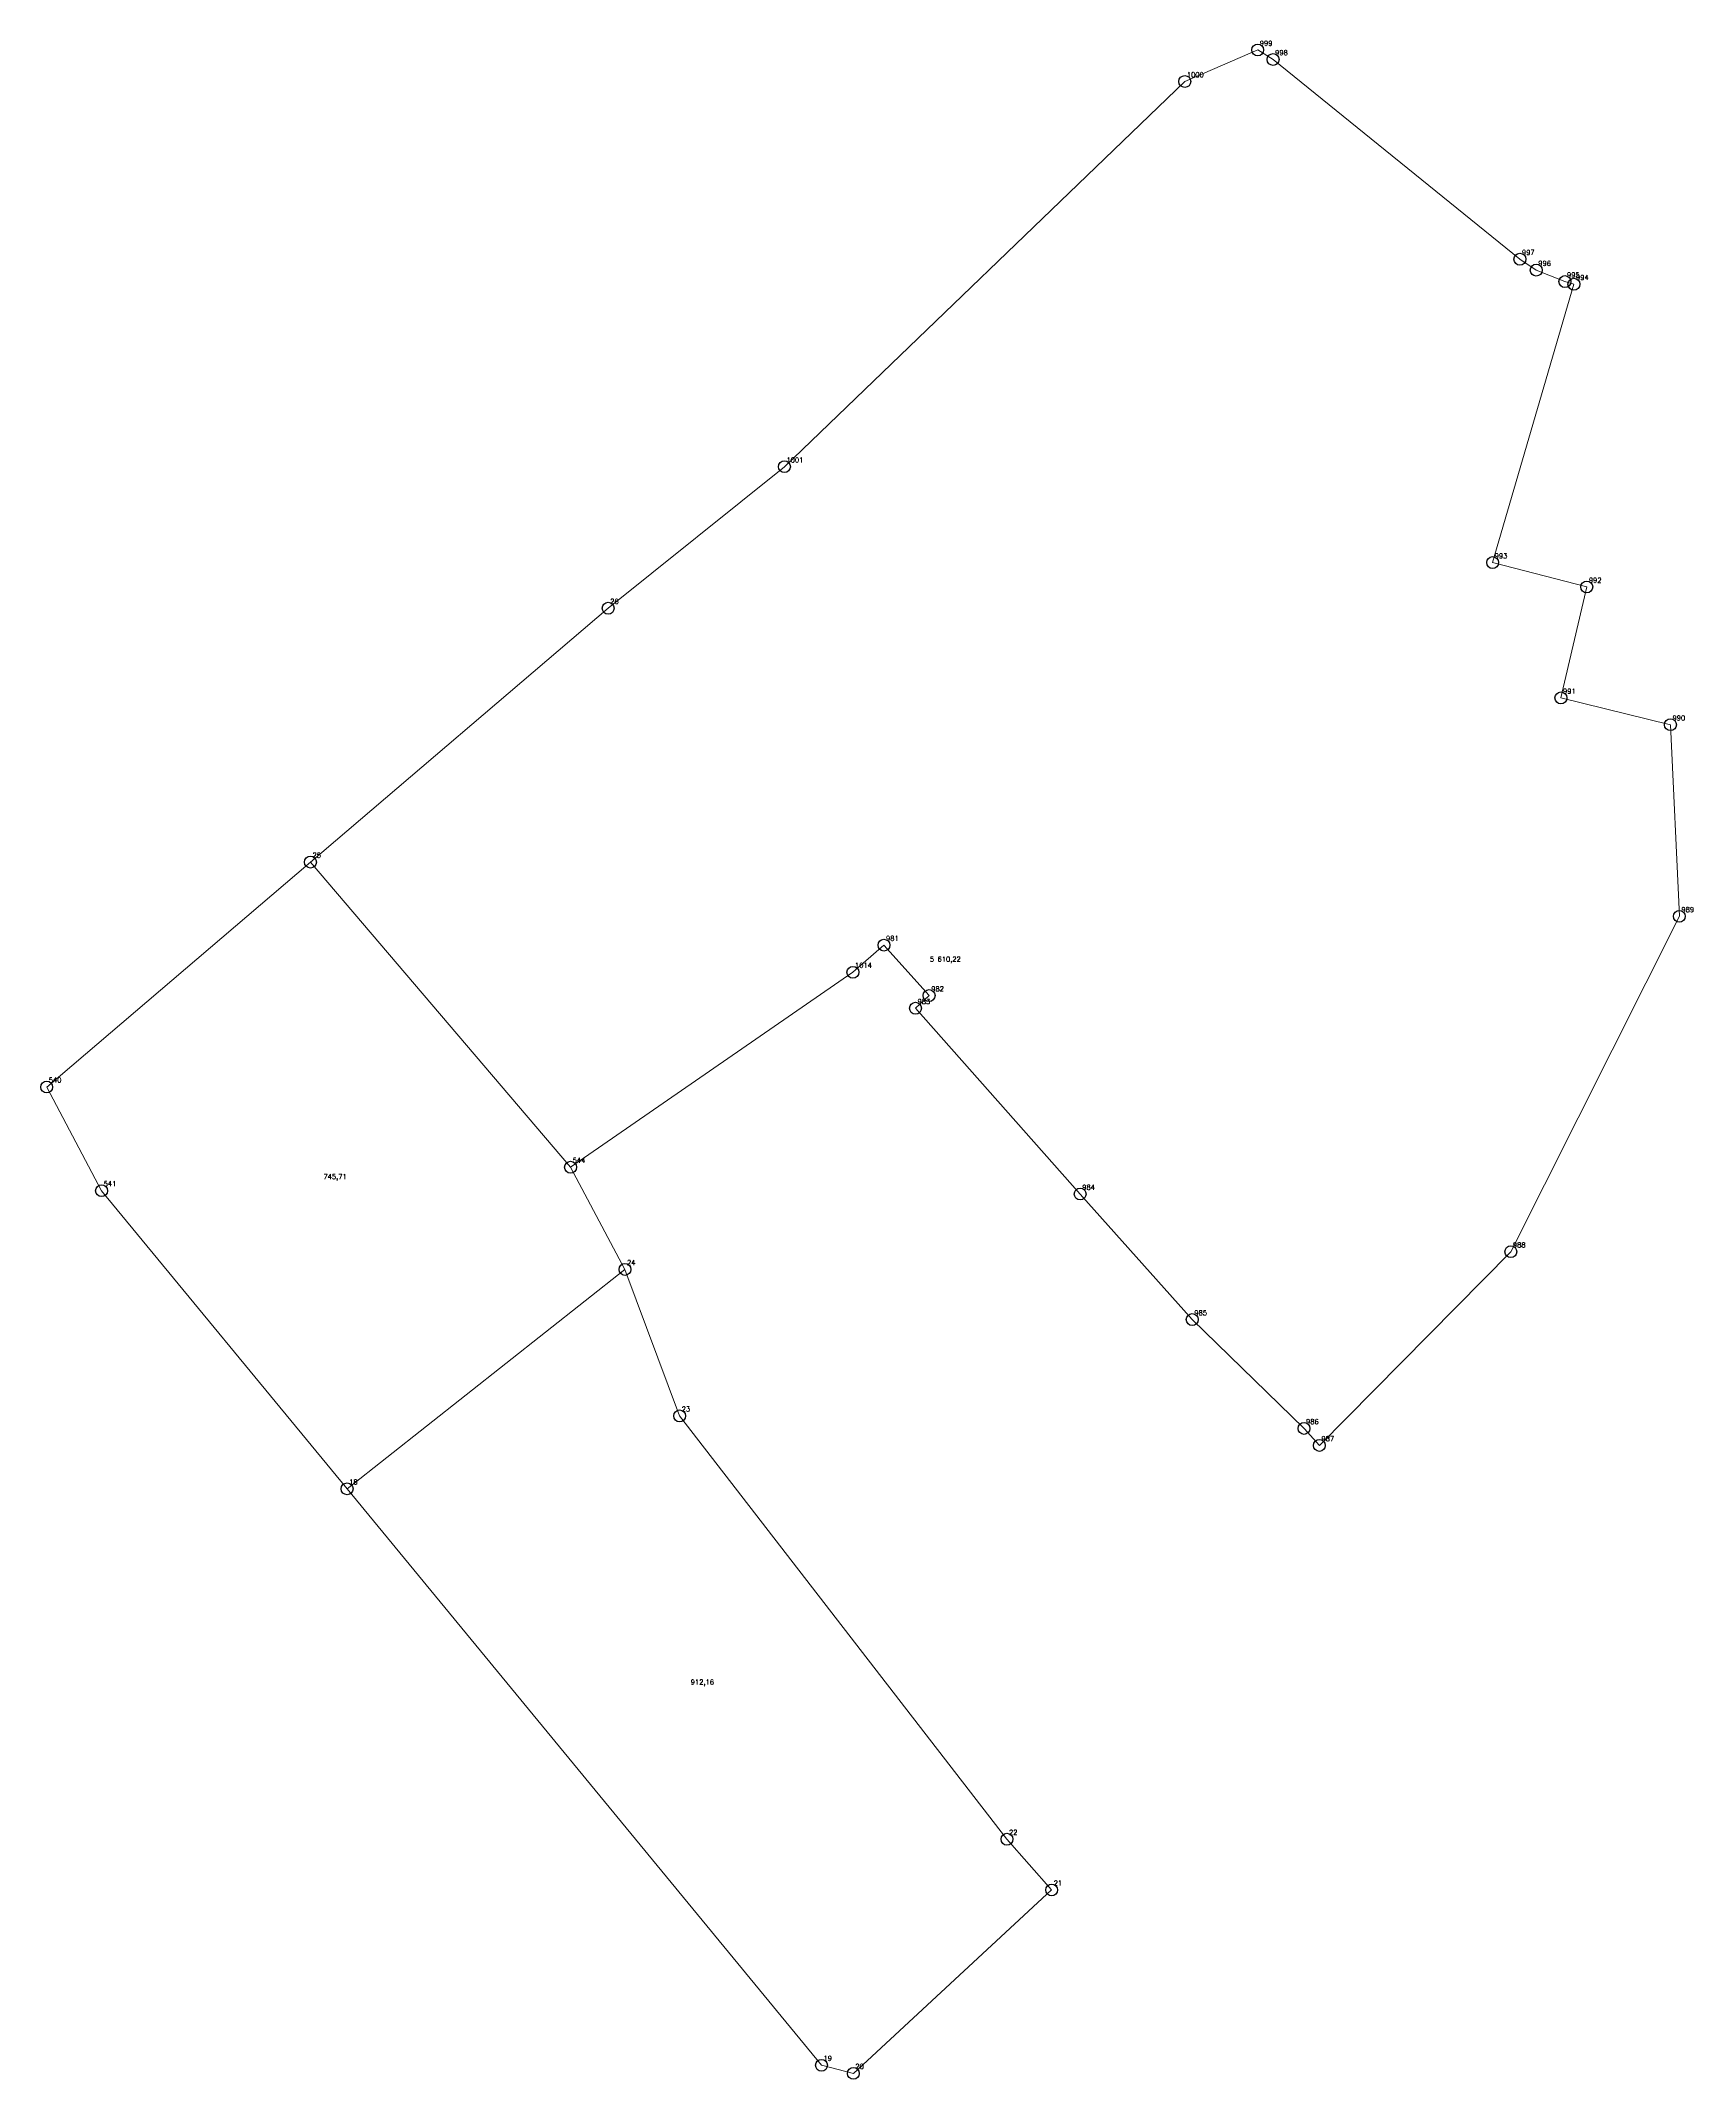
# Model space of a CAD drawing. Extents: x 1390702 to 1399289, y 354783 to 361029.
# Drawn here: x 1394239.7 to 1394343.9, y 359166.4 to 359295 of the extents above; entities that cross this region are included whole.
import ezdxf

# ---------------------------------------------------------------- set-up
doc = ezdxf.new("R2010")
doc.units = 0
doc.header["$PDMODE"] = 33
doc.header["$PDSIZE"] = 0.75
doc.layers.add('7 - разработанные границы территорий окн', color=7, linetype='Continuous')
doc.styles.get("Standard").update_dxf_attribs({"font": 'simplex.shx'})

msp = doc.modelspace()

# ---------------------------------------------------------------- linework, layer by layer
at = {"layer": '7 - разработанные границы территорий окн', "color": 7, "lineweight": 20}
for points in [[(1394292.87, 359237.91), (1394290.91, 359236.2), (1394273.1, 359223.9), (1394276.53, 359217.45), (1394279.98, 359208.21), (1394300.63, 359181.5), (1394303.45, 359178.3), (1394290.94, 359166.73), (1394288.93, 359167.24), (1394259, 359203.61), (1394243.51, 359222.42), (1394240.05, 359228.96), (1394256.69, 359243.15), (1394275.47, 359259.17), (1394286.59, 359268.1), (1394311.85, 359292.4), (1394316.45, 359294.39), (1394317.42, 359293.79), (1394332.99, 359281.19), (1394334.02, 359280.5), (1394335.83, 359279.78), (1394336.4, 359279.61), (1394331.27, 359262.05), (1394337.21, 359260.51), (1394335.58, 359253.51), (1394342.49, 359251.82), (1394343.05, 359239.73), (1394332.42, 359218.57), (1394320.34, 359206.35), (1394319.37, 359207.42), (1394312.32, 359214.29), (1394305.25, 359222.21), (1394294.86, 359233.93), (1394295.72, 359234.73), (1394292.87, 359237.91)], [(1394292.87, 359237.91), (1394290.91, 359236.2), (1394273.1, 359223.9), (1394276.53, 359217.45), (1394279.98, 359208.21), (1394300.63, 359181.5), (1394303.45, 359178.3), (1394290.94, 359166.73), (1394288.93, 359167.24), (1394259, 359203.61), (1394243.51, 359222.42), (1394240.05, 359228.96), (1394256.69, 359243.15), (1394275.47, 359259.17), (1394286.59, 359268.1), (1394311.85, 359292.4), (1394316.45, 359294.39), (1394317.42, 359293.79), (1394332.99, 359281.19), (1394334.02, 359280.5), (1394335.83, 359279.78), (1394336.4, 359279.61), (1394331.27, 359262.05), (1394337.21, 359260.51), (1394335.58, 359253.51), (1394342.49, 359251.82), (1394343.05, 359239.73), (1394332.42, 359218.57), (1394320.34, 359206.35), (1394319.37, 359207.42), (1394312.32, 359214.29), (1394305.25, 359222.21), (1394294.86, 359233.93), (1394295.72, 359234.73), (1394292.87, 359237.91)], [(1394256.69, 359243.15), (1394273.1, 359223.9), (1394276.53, 359217.45), (1394259, 359203.61), (1394243.51, 359222.42), (1394240.05, 359228.96), (1394256.69, 359243.15)], [(1394256.69, 359243.15), (1394273.1, 359223.9), (1394276.53, 359217.45), (1394259, 359203.61), (1394243.51, 359222.42), (1394240.05, 359228.96), (1394256.69, 359243.15)], [(1394259, 359203.61), (1394276.53, 359217.45), (1394279.98, 359208.21), (1394300.63, 359181.5), (1394303.45, 359178.3), (1394290.94, 359166.73), (1394288.93, 359167.24), (1394259, 359203.61)], [(1394259, 359203.61), (1394276.53, 359217.45), (1394279.98, 359208.21), (1394300.63, 359181.5), (1394303.45, 359178.3), (1394290.94, 359166.73), (1394288.93, 359167.24), (1394259, 359203.61)]]:
    msp.add_lwpolyline(points, close=True, dxfattribs=at)
msp.add_lwpolyline([(1394256.69, 359243.15), (1394275.47, 359259.17)], dxfattribs=at)
msp.add_lwpolyline([(1394256.69, 359243.15), (1394275.47, 359259.17)], dxfattribs=at)
at = {"layer": '7 - разработанные границы территорий окн'}
for p in [(1394316.45, 359294.39), (1394317.42, 359293.79), (1394311.85, 359292.4), (1394332.99, 359281.19), (1394334.02, 359280.5), (1394335.83, 359279.78), (1394336.4, 359279.61), (1394286.59, 359268.1), (1394331.27, 359262.05), (1394337.21, 359260.51), (1394275.47, 359259.17), (1394335.58, 359253.51), (1394342.49, 359251.82), (1394256.69, 359243.15), (1394343.05, 359239.73), (1394292.87, 359237.91), (1394290.91, 359236.2), (1394294.86, 359233.93), (1394295.72, 359234.73), (1394240.05, 359228.96), (1394273.1, 359223.9), (1394243.51, 359222.42), (1394305.25, 359222.21), (1394332.42, 359218.57), (1394276.53, 359217.45), (1394312.32, 359214.29), (1394279.98, 359208.21), (1394319.37, 359207.42), (1394320.34, 359206.35), (1394259, 359203.61), (1394300.63, 359181.5), (1394303.45, 359178.3), (1394288.93, 359167.24), (1394290.94, 359166.73)]:
    msp.add_point(p, dxfattribs=at)

# ---------------------------------------------------------------- texts
at = {"layer": '7 - разработанные границы территорий окн', "color": 7}
for s, p in [('999', (1394316.58, 359294.66)), ('998', (1394317.55, 359294.06)), ('1000', (1394311.98, 359292.67)), ('997', (1394333.12, 359281.46)), ('996', (1394334.15, 359280.77)), ('995', (1394335.96, 359280.05)), ('994', (1394336.53, 359279.88)), ('1001', (1394286.72, 359268.37)), ('993', (1394331.4, 359262.32)), ('992', (1394337.34, 359260.78)), ('26', (1394275.6, 359259.44)), ('991', (1394335.71, 359253.78)), ('990', (1394342.62, 359252.09)), ('25', (1394256.82, 359243.43)), ('989', (1394343.18, 359240)), ('981', (1394293, 359238.18)), ('1014', (1394291.04, 359236.48)), ('5 610,22', (1394295.77, 359236.87)), ('5 610,22', (1394295.77, 359236.87)), ('983', (1394294.99, 359234.2)), ('982', (1394295.85, 359235)), ('540', (1394240.18, 359229.24)), ('544', (1394273.23, 359224.18)), ('541', (1394243.64, 359222.7)), ('745,71', (1394257.51, 359223.15)), ('745,71', (1394257.51, 359223.15)), ('984', (1394305.38, 359222.48)), ('988', (1394332.55, 359218.84)), ('24', (1394276.66, 359217.73)), ('985', (1394312.45, 359214.56)), ('23', (1394280.11, 359208.49)), ('986', (1394319.5, 359207.69)), ('987', (1394320.47, 359206.62)), ('18', (1394259.13, 359203.89)), ('912,16', (1394280.68, 359191.26)), ('912,16', (1394280.68, 359191.26)), ('22', (1394300.76, 359181.78)), ('21', (1394303.58, 359178.58)), ('19', (1394289.06, 359167.52)), ('20', (1394291.07, 359167.01))]:
    msp.add_text(s, height=0.311, dxfattribs=at).set_placement(p)

doc.saveas('drawing.dxf')
